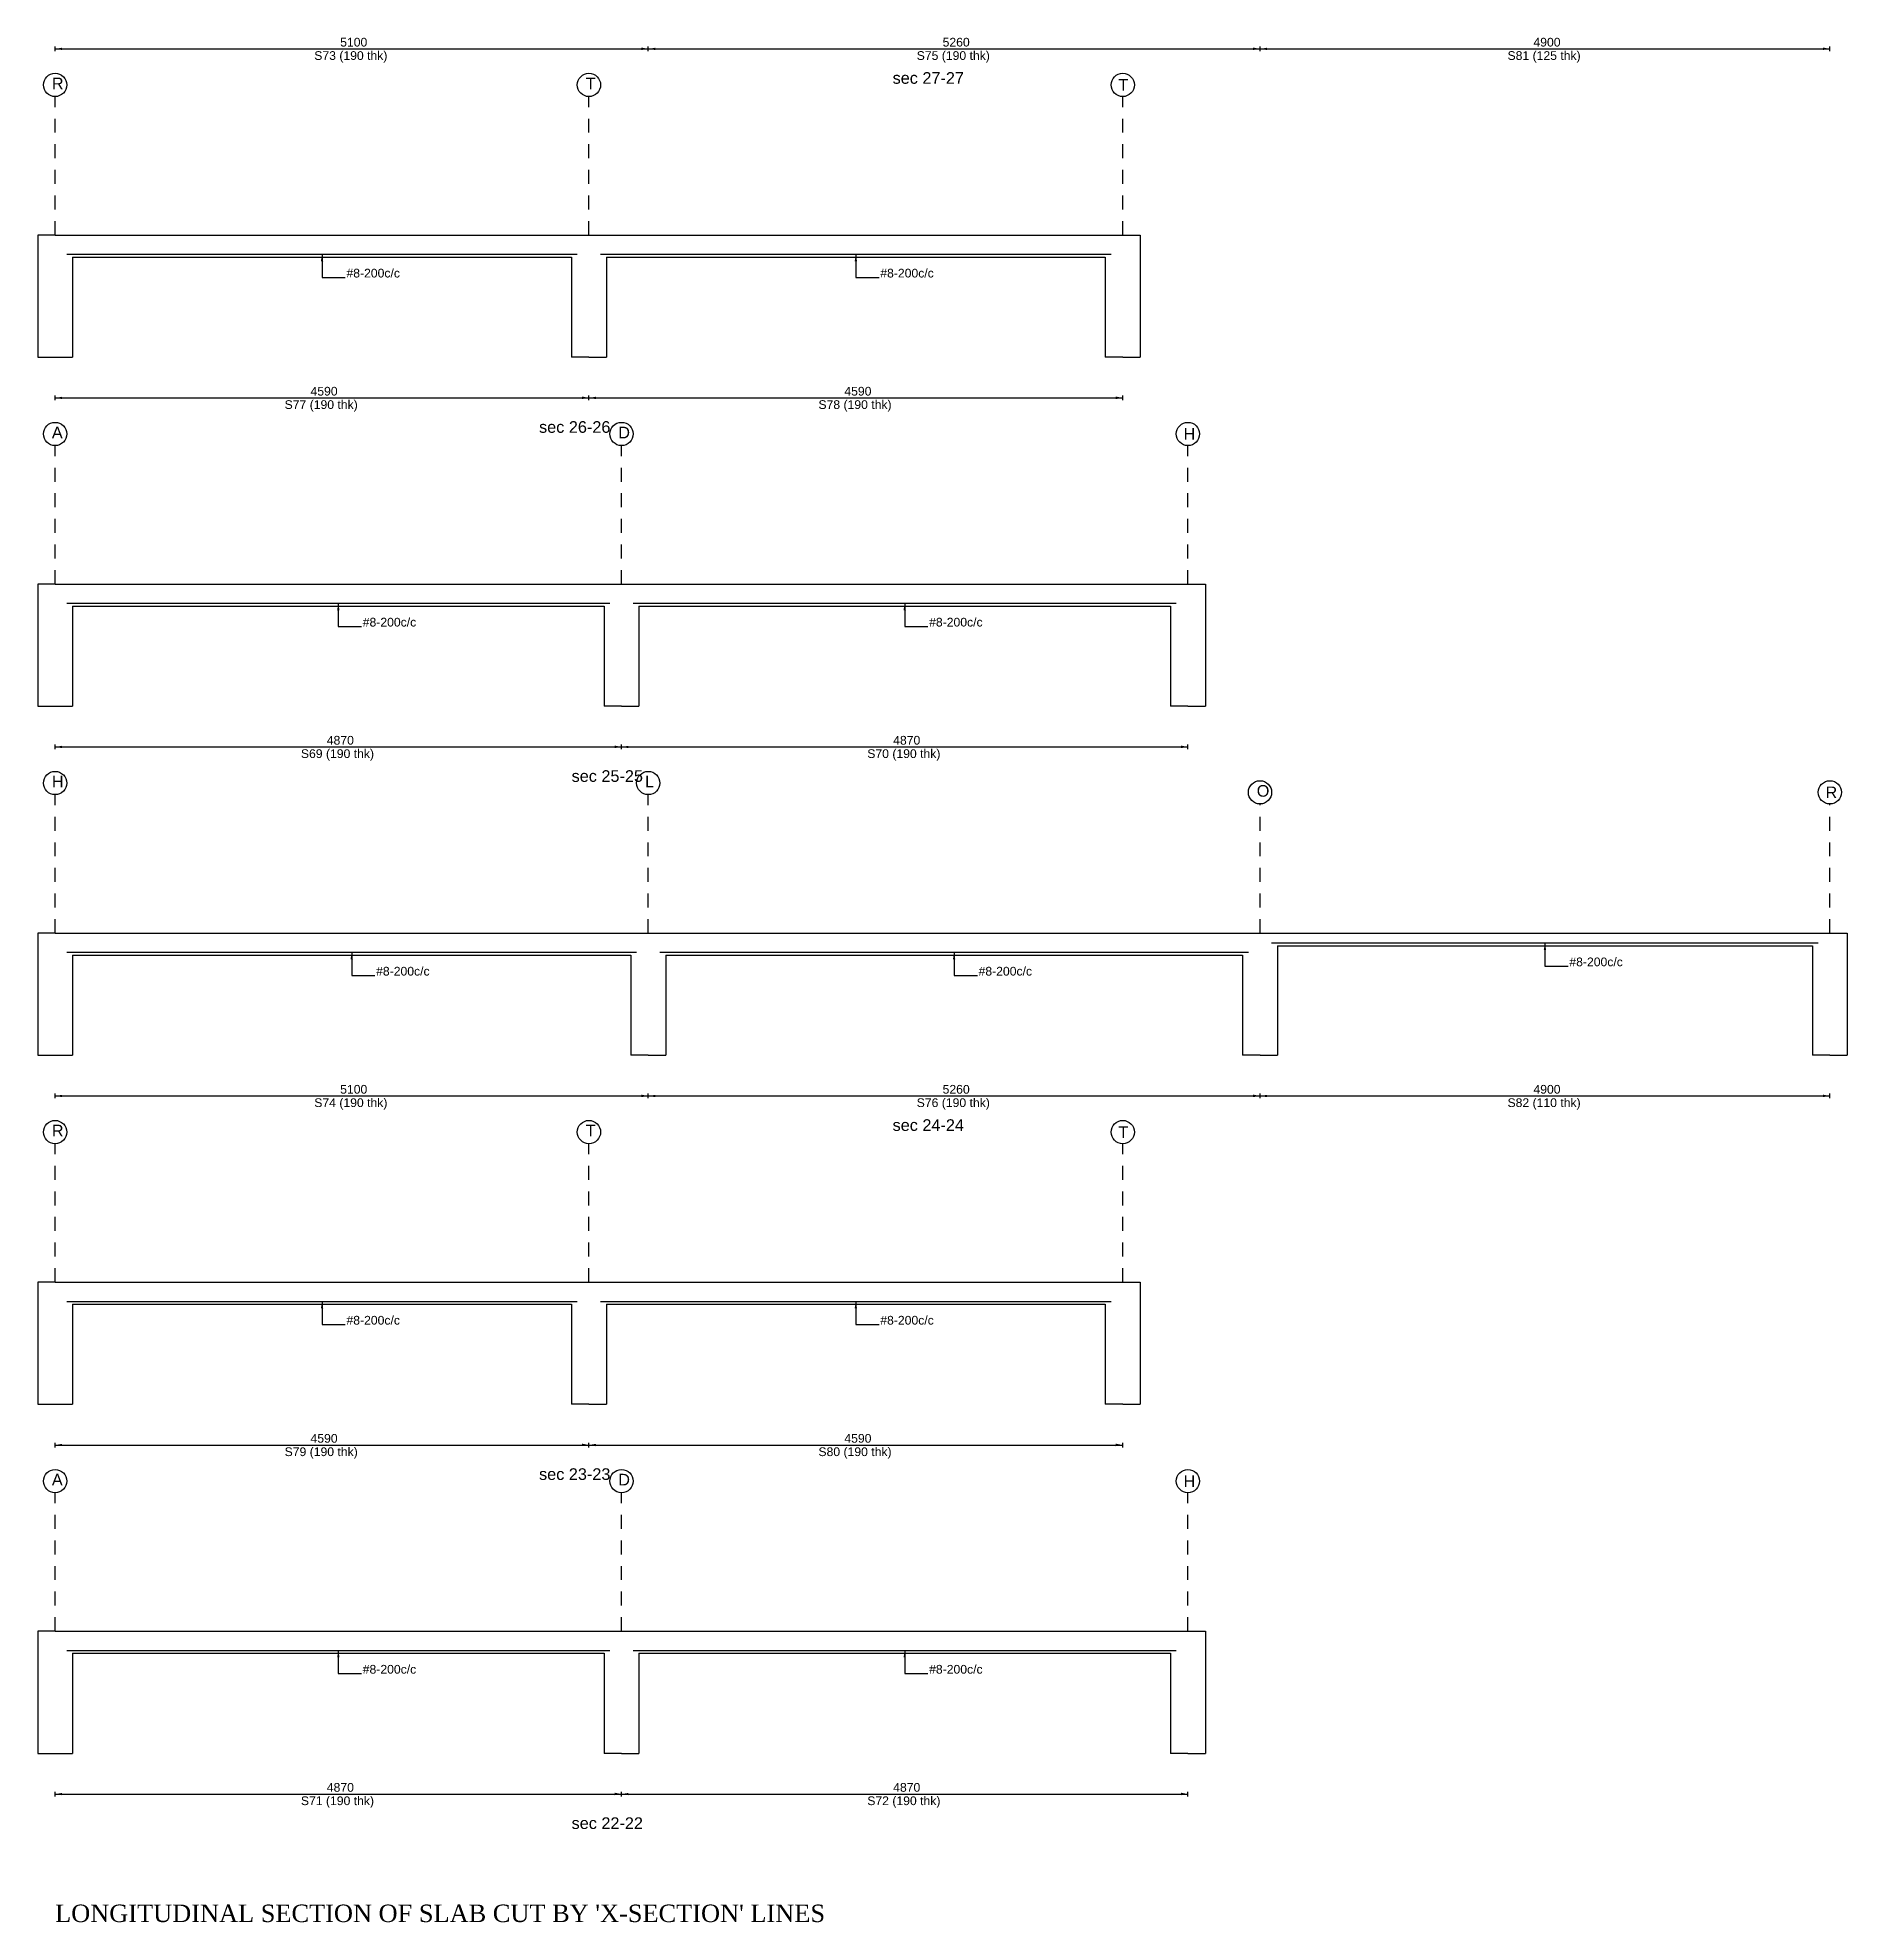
# Model space of a CAD drawing. Extents: x 0 to 119, y -5 to 121.
# Drawn here: x -0.15 to 15.41, y 60.38 to 76.58 of the extents above; entities that cross this region are included whole.
import ezdxf

# ---------------------------------------------------------------- set-up
doc = ezdxf.new("R2010")
doc.units = 0
doc.linetypes.add('ACAD_ISO02W100', pattern=[15, 12, -3])
for name, color, linetype in [('Axisline', 7, 'CONTINUOUS'), ('Axisline_Name', 1, 'CONTINUOUS'), ('LongBars', 1, 'CONTINUOUS'), ('Longsection', 2, 'CONTINUOUS'), ('Section_Name', 1, 'CONTINUOUS'), ('Slab_Bottom_Steel', 1, 'CONTINUOUS'), ('Slab_ID', 4, 'CONTINUOUS'), ('Span_Dim', 7, 'CONTINUOUS'), ('span_line', 7, 'CONTINUOUS'), ('Title', 6, 'CONTINUOUS')]:
    doc.layers.add(name, color=color, linetype=linetype)
doc.styles.add('STRUDS_Arial', font='ARIAL.TTF', dxfattribs={"height": 0.04})
doc.styles.add('STRUDS_Georgia', font='GEORGIA.TTF', dxfattribs={"height": 0.04})

msp = doc.modelspace()

# ---------------------------------------------------------------- texts
at = {"layer": 'Axisline_Name', "style": 'STRUDS_Arial'}
for s, p in [('R', (-0.02813, 76.1325)), ('T', (4.56187, 76.1325)), ('T', (9.14251, 76.12)), ('A', (-0.02813, 73.1325)), ('D', (4.84188, 73.1325)), ('H', (9.70251, 73.12)), ('H', (-0.02813, 70.1325)), ('L', (5.07187, 70.1325)), ('O', (10.3319, 70.0525)), ('R', (15.2225, 70.04)), ('R', (-0.02813, 67.1325)), ('T', (4.56187, 67.1325)), ('T', (9.14251, 67.12)), ('A', (-0.02813, 64.1325)), ('D', (4.84188, 64.1325)), ('H', (9.70251, 64.12))]:
    msp.add_text(s, height=0.1, dxfattribs=at).set_placement(p)
at = {"layer": 'LongBars', "style": 'STRUDS_Arial'}
for p in [(2.505, 74.515), (7.095, 74.515), (2.645, 71.515), (7.515, 71.515), (2.76, 68.515), (7.94, 68.515), (13.02, 68.595), (2.505, 65.515), (7.095, 65.515), (2.645, 62.515), (7.515, 62.515)]:
    msp.add_text('#8-200c/c', height=0.075, dxfattribs=at).set_placement(p)
at = {"layer": 'Section_name', "style": 'STRUDS_Arial'}
for s, p in [('sec 27-27', (7.201, 76.18)), ('sec 26-26', (4.161, 73.18)), ('sec 25-25', (4.441, 70.18)), ('sec 24-24', (7.201, 67.18)), ('sec 23-23', (4.161, 64.18)), ('sec 22-22', (4.441, 61.18))]:
    msp.add_text(s, height=0.1, dxfattribs=at).set_placement(p)
at = {"layer": 'Slab_ID', "style": 'STRUDS_Arial'}
for s, p in [('S73 (190 thk)', (2.22825, 76.385)), ('S75 (190 thk)', (7.40825, 76.385)), ('S81 (125 thk)', (12.4882, 76.385)), ('S77 (190 thk)', (1.97325, 73.385)), ('S78 (190 thk)', (6.56325, 73.385)), ('S69 (190 thk)', (2.11325, 70.385)), ('S70 (190 thk)', (6.98325, 70.385)), ('S74 (190 thk)', (2.22825, 67.385)), ('S76 (190 thk)', (7.40825, 67.385)), ('S82 (110 thk)', (12.4882, 67.385)), ('S79 (190 thk)', (1.97325, 64.385)), ('S80 (190 thk)', (6.56325, 64.385)), ('S71 (190 thk)', (2.11325, 61.385)), ('S72 (190 thk)', (6.98325, 61.385))]:
    msp.add_text(s, height=0.075, dxfattribs=at).set_placement(p)
at = {"layer": 'Span_Dim', "style": 'STRUDS_Arial'}
for s, p in [('5100', (2.451, 76.5)), ('5260', (7.631, 76.5)), ('4900', (12.711, 76.5)), ('4590', (2.196, 73.5)), ('4590', (6.786, 73.5)), ('4870', (2.336, 70.5)), ('4870', (7.206, 70.5)), ('5100', (2.451, 67.5)), ('5260', (7.631, 67.5)), ('4900', (12.711, 67.5)), ('4590', (2.196, 64.5)), ('4590', (6.786, 64.5)), ('4870', (2.336, 61.5)), ('4870', (7.206, 61.5))]:
    msp.add_text(s, height=0.075, dxfattribs=at).set_placement(p)
at = {"layer": 'Title', "style": 'STRUDS_Georgia'}
msp.add_text("LONGITUDINAL SECTION OF SLAB CUT BY 'X-SECTION' LINES", height=0.15, dxfattribs=at).set_placement((0, 60.38))

# ---------------------------------------------------------------- linework, layer by layer
at = {"layer": 'Axisline', "linetype": 'ACAD_ISO02W100', "ltscale": 0.01}
for p, q in [((0, 74.88), (0, 76.07)), ((4.59, 74.88), (4.59, 76.07)), ((9.18001, 74.88), (9.18001, 76.07)), ((0, 71.88), (0, 73.07)), ((4.87, 71.88), (4.87, 73.07)), ((9.74001, 71.88), (9.74001, 73.07)), ((0, 68.88), (0, 70.07)), ((5.1, 68.88), (5.1, 70.07)), ((10.36, 68.88), (10.36, 69.99)), ((15.26, 68.88), (15.26, 69.99)), ((0, 65.88), (0, 67.07)), ((4.59, 65.88), (4.59, 67.07)), ((9.18001, 65.88), (9.18001, 67.07)), ((0, 62.88), (0, 64.07)), ((4.87, 62.88), (4.87, 64.07)), ((9.74001, 62.88), (9.74001, 64.07))]:
    msp.add_line(p, q, dxfattribs=at)
at = {"layer": 'Axisline'}
for centre in [(0, 76.17), (4.59, 76.17), (9.18001, 76.17), (0, 73.17), (4.87, 73.17), (9.74001, 73.17), (0, 70.17), (5.1, 70.17), (10.36, 70.09), (15.26, 70.09), (0, 67.17), (4.59, 67.17), (9.18001, 67.17), (0, 64.17), (4.87, 64.17), (9.74001, 64.17)]:
    msp.add_circle(centre, 0.1, dxfattribs=at)
at = {"layer": 'Longsection'}
for p, q in [((0, 74.88), (-0.15, 74.88)), ((-0.15, 74.88), (-0.15, 73.83)), ((0, 74.88), (4.59, 74.88)), ((4.59, 74.88), (9.18001, 74.88)), ((9.18001, 74.88), (9.33001, 74.88)), ((9.33001, 74.88), (9.33001, 73.83)), ((0.15, 74.69), (4.44, 74.69)), ((0.15, 74.69), (0.15, 73.83)), ((4.44, 74.69), (4.44, 73.83)), ((4.74, 74.69), (9.03001, 74.69)), ((4.74, 74.69), (4.74, 73.83)), ((9.03001, 74.69), (9.03001, 73.83)), ((-0.15, 73.83), (0, 73.83)), ((0, 73.83), (0.15, 73.83)), ((4.59, 73.83), (4.44, 73.83)), ((4.59, 73.83), (4.74, 73.83)), ((9.18001, 73.83), (9.03001, 73.83)), ((9.18001, 73.83), (9.33001, 73.83)), ((0, 71.88), (-0.15, 71.88)), ((-0.15, 71.88), (-0.15, 70.83)), ((0, 71.88), (4.87, 71.88)), ((4.87, 71.88), (9.74001, 71.88)), ((9.74001, 71.88), (9.89001, 71.88)), ((9.89001, 71.88), (9.89001, 70.83)), ((0.15, 71.69), (4.72, 71.69)), ((0.15, 71.69), (0.15, 70.83)), ((4.72, 71.69), (4.72, 70.83)), ((5.02, 71.69), (9.59001, 71.69)), ((5.02, 71.69), (5.02, 70.83)), ((9.59001, 71.69), (9.59001, 70.83)), ((-0.15, 70.83), (0, 70.83)), ((0, 70.83), (0.15, 70.83)), ((4.87, 70.83), (4.72, 70.83)), ((4.87, 70.83), (5.02, 70.83)), ((9.74001, 70.83), (9.59001, 70.83)), ((9.74001, 70.83), (9.89001, 70.83)), ((0, 68.88), (-0.15, 68.88)), ((-0.15, 68.88), (-0.15, 67.83)), ((0, 68.88), (5.1, 68.88)), ((5.1, 68.88), (10.36, 68.88)), ((10.36, 68.88), (15.26, 68.88)), ((15.26, 68.88), (15.41, 68.88)), ((15.41, 68.88), (15.41, 67.83)), ((0.15, 68.69), (4.95, 68.69)), ((0.15, 68.69), (0.15, 67.83)), ((4.95, 68.69), (4.95, 67.83)), ((5.25, 68.69), (10.21, 68.69)), ((5.25, 68.69), (5.25, 67.83)), ((10.21, 68.69), (10.21, 67.83)), ((10.51, 68.77), (15.11, 68.77)), ((10.51, 68.77), (10.51, 67.83)), ((15.11, 68.77), (15.11, 67.83)), ((-0.15, 67.83), (0, 67.83)), ((0, 67.83), (0.15, 67.83)), ((5.1, 67.83), (4.95, 67.83)), ((5.1, 67.83), (5.25, 67.83)), ((10.36, 67.83), (10.21, 67.83)), ((10.36, 67.83), (10.51, 67.83)), ((15.26, 67.83), (15.11, 67.83)), ((15.26, 67.83), (15.41, 67.83)), ((0, 65.88), (-0.15, 65.88)), ((-0.15, 65.88), (-0.15, 64.83)), ((0, 65.88), (4.59, 65.88)), ((4.59, 65.88), (9.18001, 65.88)), ((9.18001, 65.88), (9.33001, 65.88)), ((9.33001, 65.88), (9.33001, 64.83)), ((0.15, 65.69), (4.44, 65.69)), ((0.15, 65.69), (0.15, 64.83)), ((4.44, 65.69), (4.44, 64.83)), ((4.74, 65.69), (9.03001, 65.69)), ((4.74, 65.69), (4.74, 64.83)), ((9.03001, 65.69), (9.03001, 64.83)), ((-0.15, 64.83), (0, 64.83)), ((0, 64.83), (0.15, 64.83)), ((4.59, 64.83), (4.44, 64.83)), ((4.59, 64.83), (4.74, 64.83)), ((9.18001, 64.83), (9.03001, 64.83)), ((9.18001, 64.83), (9.33001, 64.83)), ((0, 62.88), (-0.15, 62.88)), ((-0.15, 62.88), (-0.15, 61.83)), ((0, 62.88), (4.87, 62.88)), ((4.87, 62.88), (9.74001, 62.88)), ((9.74001, 62.88), (9.89001, 62.88)), ((9.89001, 62.88), (9.89001, 61.83)), ((0.15, 62.69), (4.72, 62.69)), ((0.15, 62.69), (0.15, 61.83)), ((4.72, 62.69), (4.72, 61.83)), ((5.02, 62.69), (9.59001, 62.69)), ((5.02, 62.69), (5.02, 61.83)), ((9.59001, 62.69), (9.59001, 61.83)), ((-0.15, 61.83), (0, 61.83)), ((0, 61.83), (0.15, 61.83)), ((4.87, 61.83), (4.72, 61.83)), ((4.87, 61.83), (5.02, 61.83)), ((9.74001, 61.83), (9.59001, 61.83)), ((9.74001, 61.83), (9.89001, 61.83))]:
    msp.add_line(p, q, dxfattribs=at)
at = {"layer": 'Slab_Bottom_Steel'}
for p, q in [((0.1, 74.715), (4.49, 74.715)), ((2.295, 74.715), (2.295, 74.515)), ((4.69, 74.715), (9.08001, 74.715)), ((6.885, 74.715), (6.885, 74.515)), ((2.295, 74.515), (2.495, 74.515)), ((6.885, 74.515), (7.085, 74.515)), ((0.1, 71.715), (4.77, 71.715)), ((2.435, 71.715), (2.435, 71.515)), ((4.97, 71.715), (9.64001, 71.715)), ((7.305, 71.715), (7.305, 71.515)), ((2.435, 71.515), (2.635, 71.515)), ((7.305, 71.515), (7.505, 71.515)), ((0.1, 68.715), (5, 68.715)), ((2.55, 68.715), (2.55, 68.515)), ((5.2, 68.715), (10.26, 68.715)), ((7.73, 68.715), (7.73, 68.515)), ((10.46, 68.795), (15.16, 68.795)), ((12.81, 68.795), (12.81, 68.595)), ((12.81, 68.595), (13.01, 68.595)), ((2.55, 68.515), (2.75, 68.515)), ((7.73, 68.515), (7.93, 68.515)), ((0.1, 65.715), (4.49, 65.715)), ((2.295, 65.715), (2.295, 65.515)), ((4.69, 65.715), (9.08001, 65.715)), ((6.885, 65.715), (6.885, 65.515)), ((2.295, 65.515), (2.495, 65.515)), ((6.885, 65.515), (7.085, 65.515)), ((0.1, 62.715), (4.77, 62.715)), ((2.435, 62.715), (2.435, 62.515)), ((4.97, 62.715), (9.64001, 62.715)), ((7.305, 62.715), (7.305, 62.515)), ((2.435, 62.515), (2.635, 62.515)), ((7.305, 62.515), (7.505, 62.515))]:
    msp.add_line(p, q, dxfattribs=at)
for points in [[(2.295, 74.715), (2.285, 74.655), (2.295, 74.715), (2.305, 74.655)], [(6.885, 74.715), (6.875, 74.655), (6.885, 74.715), (6.895, 74.655)], [(2.435, 71.715), (2.425, 71.655), (2.435, 71.715), (2.445, 71.655)], [(7.305, 71.715), (7.295, 71.655), (7.305, 71.715), (7.315, 71.655)], [(2.55, 68.715), (2.54, 68.655), (2.55, 68.715), (2.56, 68.655)], [(7.73, 68.715), (7.72, 68.655), (7.73, 68.715), (7.74, 68.655)], [(12.81, 68.795), (12.8, 68.735), (12.81, 68.795), (12.82, 68.735)], [(2.295, 65.715), (2.285, 65.655), (2.295, 65.715), (2.305, 65.655)], [(6.885, 65.715), (6.875, 65.655), (6.885, 65.715), (6.895, 65.655)], [(2.435, 62.715), (2.425, 62.655), (2.435, 62.715), (2.445, 62.655)], [(7.305, 62.715), (7.295, 62.655), (7.305, 62.715), (7.315, 62.655)]]:
    msp.add_solid(points, dxfattribs=at)
at = {"layer": 'Span_Line'}
for p, q in [((0, 76.46), (0, 76.5)), ((0, 76.48), (5.1, 76.48)), ((5.1, 76.46), (5.1, 76.5)), ((5.1, 76.46), (5.1, 76.5)), ((5.1, 76.48), (10.36, 76.48)), ((10.36, 76.46), (10.36, 76.5)), ((10.36, 76.46), (10.36, 76.5)), ((10.36, 76.48), (15.26, 76.48)), ((15.26, 76.46), (15.26, 76.5)), ((0, 73.46), (0, 73.5)), ((0, 73.48), (4.59, 73.48)), ((4.59, 73.46), (4.59, 73.5)), ((4.59, 73.46), (4.59, 73.5)), ((4.59, 73.48), (9.18001, 73.48)), ((9.18001, 73.46), (9.18001, 73.5)), ((0, 70.46), (0, 70.5)), ((0, 70.48), (4.87, 70.48)), ((4.87, 70.46), (4.87, 70.5)), ((4.87, 70.46), (4.87, 70.5)), ((4.87, 70.48), (9.74001, 70.48)), ((9.74001, 70.46), (9.74001, 70.5)), ((0, 67.46), (0, 67.5)), ((0, 67.48), (5.1, 67.48)), ((5.1, 67.46), (5.1, 67.5)), ((5.1, 67.46), (5.1, 67.5)), ((5.1, 67.48), (10.36, 67.48)), ((10.36, 67.46), (10.36, 67.5)), ((10.36, 67.46), (10.36, 67.5)), ((10.36, 67.48), (15.26, 67.48)), ((15.26, 67.46), (15.26, 67.5)), ((0, 64.46), (0, 64.5)), ((0, 64.48), (4.59, 64.48)), ((4.59, 64.46), (4.59, 64.5)), ((4.59, 64.46), (4.59, 64.5)), ((4.59, 64.48), (9.18001, 64.48)), ((9.18001, 64.46), (9.18001, 64.5)), ((0, 61.46), (0, 61.5)), ((0, 61.48), (4.87, 61.48)), ((4.87, 61.46), (4.87, 61.5)), ((4.87, 61.46), (4.87, 61.5)), ((4.87, 61.48), (9.74001, 61.48)), ((9.74001, 61.46), (9.74001, 61.5))]:
    msp.add_line(p, q, dxfattribs=at)
for points in [[(0, 76.48), (0.06, 76.49), (0, 76.48), (0.06, 76.47)], [(5.1, 76.48), (5.04, 76.492), (5.1, 76.48), (5.04, 76.47)], [(5.1, 76.48), (5.16, 76.49), (5.1, 76.48), (5.16, 76.47)], [(10.36, 76.48), (10.3, 76.492), (10.36, 76.48), (10.3, 76.47)], [(10.36, 76.48), (10.42, 76.49), (10.36, 76.48), (10.42, 76.47)], [(15.26, 76.48), (15.2, 76.492), (15.26, 76.48), (15.2, 76.47)], [(0, 73.48), (0.06, 73.49), (0, 73.48), (0.06, 73.47)], [(4.59, 73.48), (4.53, 73.492), (4.59, 73.48), (4.53, 73.47)], [(4.59, 73.48), (4.65, 73.49), (4.59, 73.48), (4.65, 73.47)], [(9.18001, 73.48), (9.12001, 73.492), (9.18001, 73.48), (9.12001, 73.47)], [(0, 70.48), (0.06, 70.49), (0, 70.48), (0.06, 70.47)], [(4.87, 70.48), (4.81, 70.492), (4.87, 70.48), (4.81, 70.47)], [(4.87, 70.48), (4.93, 70.49), (4.87, 70.48), (4.93, 70.47)], [(9.74001, 70.48), (9.68001, 70.492), (9.74001, 70.48), (9.68001, 70.47)], [(0, 67.48), (0.06, 67.49), (0, 67.48), (0.06, 67.47)], [(5.1, 67.48), (5.04, 67.492), (5.1, 67.48), (5.04, 67.47)], [(5.1, 67.48), (5.16, 67.49), (5.1, 67.48), (5.16, 67.47)], [(10.36, 67.48), (10.3, 67.492), (10.36, 67.48), (10.3, 67.47)], [(10.36, 67.48), (10.42, 67.49), (10.36, 67.48), (10.42, 67.47)], [(15.26, 67.48), (15.2, 67.492), (15.26, 67.48), (15.2, 67.47)], [(0, 64.48), (0.06, 64.49), (0, 64.48), (0.06, 64.47)], [(4.59, 64.48), (4.53, 64.492), (4.59, 64.48), (4.53, 64.47)], [(4.59, 64.48), (4.65, 64.49), (4.59, 64.48), (4.65, 64.47)], [(9.18001, 64.48), (9.12001, 64.492), (9.18001, 64.48), (9.12001, 64.47)], [(0, 61.48), (0.06, 61.49), (0, 61.48), (0.06, 61.47)], [(4.87, 61.48), (4.81, 61.492), (4.87, 61.48), (4.81, 61.47)], [(4.87, 61.48), (4.93, 61.49), (4.87, 61.48), (4.93, 61.47)], [(9.74001, 61.48), (9.68001, 61.492), (9.74001, 61.48), (9.68001, 61.47)]]:
    msp.add_solid(points, dxfattribs=at)

msp.set_redraw_order([(e.dxf.handle, doc.entitydb.next_handle()) for e in msp.query("TEXT MTEXT ATTDEF DIMENSION ARC_DIMENSION")])  # texts and dimensions are drawn at this point

doc.saveas('drawing.dxf')
